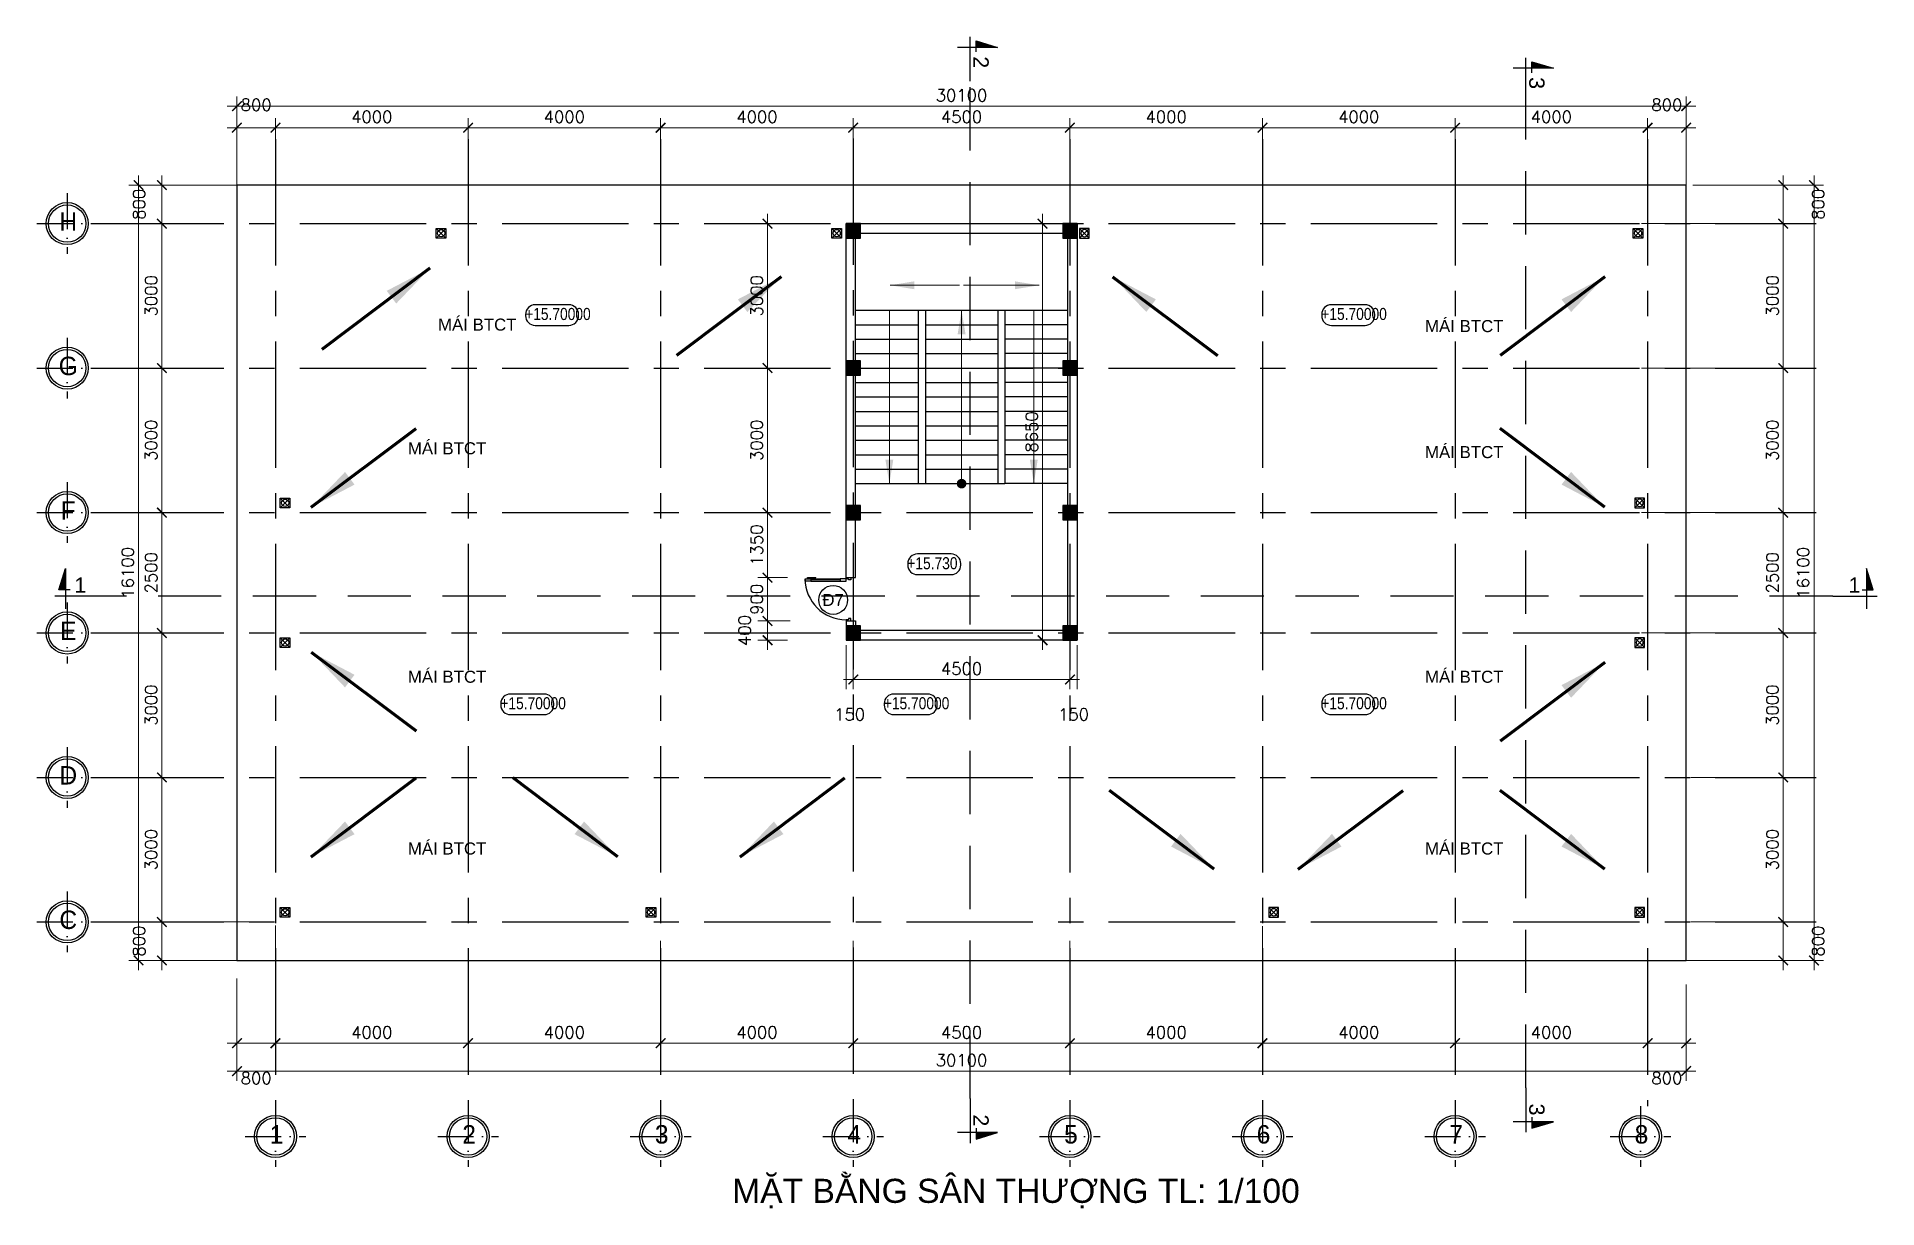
# Model space of a CAD drawing. Header units: inches. Extents: x 452443 to 881249, y 975131 to 1198310.
# Drawn here: x 790338 to 828563, y 1077493 to 1101815 of the extents above; entities that cross this region are included whole.
import ezdxf
from ezdxf.enums import TextEntityAlignment as Align

# ---------------------------------------------------------------- set-up
doc = ezdxf.new("R2010")
doc.units = ezdxf.units.IN
doc.header["$LTSCALE"] = 3.5
doc.header["$MEASUREMENT"] = 0
for name, pattern in [('ACAD_ISO10W100', [18, 12, -3, 0, -3]), ('CENTER', [2, 1.25, -0.25, 0.25, -0.25]), ('HIDDEN', [0.375, 0.25, -0.125])]:
    doc.linetypes.add(name, pattern=pattern)
for name, color, linetype in [('cot', 1, 'Continuous'), ('CUA', 4, 'Continuous'), ('DOOR-84', 84, 'Continuous'), ('hatch', 4, 'Continuous'), ('hatch vl', 4, 'Continuous'), ('HATCH47', 47, 'Continuous'), ('Net thay', 140, 'Continuous'), ('Netcat', 5, 'Continuous'), ('NOI THAT', 42, 'Continuous'), ('phong', 2, 'Continuous'), ('text', 3, 'Continuous'), ('TEXT2', 7, 'Continuous'), ('thuocdo', 3, 'Continuous'), ('Truc', 252, 'Continuous'), ('VISIONABLE-LINE126', 126, 'Continuous')]:
    doc.layers.add(name, color=color, linetype=linetype)
doc.styles.add('chu 1', font='VHELVEN0.TTF')
doc.styles.add('romand', font='romand.shx')
doc.styles.add('STYLE5', font='VAVON_.TTF')
doc.styles.add('THONG', font='VHELVCN0.TTF', dxfattribs={"height": 250})
doc.styles.add('VNI-HELVE', font='VHELVEN0.TTF')
doc.dimstyles.new('TL100', dxfattribs={"dimscale": 100, "dimtxt": 2.5, "dimasz": 2, "dimexe": 2, "dimexo": 1, "dimgap": 1, "dimtad": 1, "dimdec": 0, "dimzin": 0, "dimdsep": 46, "dimtxsty": 'romand', "dimblk": 'ARCHTICK', "dimcen": 2, "dimdle": 2, "dimclrd": 256, "dimclre": 256, "dimclrt": 7, "dimadec": 0, "dimazin": 0, "dimtfac": 0.004, "dimtdec": 0, "dimtmove": 2, "dimatfit": 3, "dimfxl": 1, "dimtolj": 1, "dimtzin": 0, "dimlwd": 20, "dimlwe": 20, "dimarcsym": 1})

msp = doc.modelspace()

# ---------------------------------------------------------------- texts
at = {"insert": (806878.5, 1090122.2), "char_height": 250, "width": 407.041, "attachment_point": 5, "style": 'chu 1'}
msp.add_mtext('Ñ7', dxfattribs=at)
at = {"layer": 'text', "linetype": 'Continuous', "style": 'STYLE5'}
for s, p in [('H', (790991, 1097789.8)), ('G', (790991, 1094789.8)), ('F', (790991, 1091789.8)), ('E', (790991, 1089289.8)), ('D', (790991, 1086289.8)), ('C', (790991, 1083289.8)), ('1', (795317.3, 1078834.6)), ('2', (799317.3, 1078834.6)), ('3', (803317.3, 1078834.6)), ('4', (807317.3, 1078834.6)), ('5', (811817.3, 1078834.6)), ('6', (815817.3, 1078834.6)), ('7', (819817.3, 1078834.6)), ('8', (823667.3, 1078834.6))]:
    msp.add_text(s, height=382.5, dxfattribs=at).set_placement(p, align=Align.CENTER)
at = {"layer": 'TEXT2', "attachment_point": 1, "style": 'VNI-HELVE'}
for s, width, insert, char_height in [('{\\C7;MAÙI BTCT}', 4203.104, (798671.6, 1095964.2), 250), ('{\\C7;MAÙI BTCT}', 4203.104, (819171.5, 1095933.5), 250), ('{\\C7;MAÙI BTCT}', 4203.104, (798045.2, 1093395.6), 250), ('{\\C7;MAÙI BTCT}', 4203.104, (819171.5, 1093316.9), 250), ('{\\C7;MAÙI BTCT}', 4203.104, (798045.2, 1088652.6), 250), ('{\\C7;MAÙI BTCT}', 4203.104, (819171.5, 1088652.6), 250), ('{\\C7;MAÙI BTCT}', 4203.104, (798045.2, 1085085.7), 250), ('{\\C7;MAÙI BTCT}', 4203.104, (819171.5, 1085085.7), 250), ('{\\C7;MAËT BAÈNG SAÂN THÖÔÏNG TL: 1/100}', 16977.87, (804780.5, 1078102.9), 500)]:
    msp.add_mtext_dynamic_manual_height_columns(s, width=width, gutter_width=1000, heights=[0], dxfattribs=dict(at, insert=insert, char_height=char_height))

# ---------------------------------------------------------------- blocks, each defined once
blk = doc.blocks.new('truc tron')
at = {"layer": 'DOOR-84', "linetype": 'ACAD_ISO10W100', "ltscale": 20}
for p, q in [((0, -710), (0, 710)), ((710, 0), (-710, 0))]:
    blk.add_line(p, q, dxfattribs=at)
at = {"layer": 'DOOR-84', "linetype": 'Continuous'}
blk.add_circle((0, 0), 492, dxfattribs=at)
at = {"layer": 'NOI THAT', "linetype": 'Continuous'}
blk.add_circle((0, 0), 437, dxfattribs=at)
blk = doc.blocks.new('CAODO2')
at = {"layer": 'Net thay', "ltscale": 3}
blk.add_lwpolyline([(0, 0), (701, 0, 0.414214), (901, 200), (901, 229, 0.414214), (701, 429), (0, 429, 0.414214), (-200, 229), (-200, 200, 0.414214)], format="xyb", close=True, dxfattribs=at)
at = {"style": 'THONG', "flags": 4}
blk.add_attdef('%%P0.000', (-115, 111, 803), '', height=250, dxfattribs=at)
blk = doc.blocks.new('thu-nuoc')
blk.add_lwpolyline([(0, -200), (-200, -200), (-200, 0), (0, 0)], close=True)
blk.add_circle((-100, -100), 75)
at = {"layer": 'hatch'}
for p, q in [((-200, 0), (0, -200)), ((0, 0), (-200, -200))]:
    blk.add_line(p, q, dxfattribs=at)
blk = doc.blocks.new('dc')
at = {"layer": 'Netcat'}
blk.add_hatch(color=256, dxfattribs=at).paths.add_polyline_path([(828, 672), (828, 147), (989, 147)])
for p, q in [((828, 672), (828, -310)), ((989, 147), (828, 672)), ((0, 0), (1087, 0)), ((717, 147), (989, 147))]:
    blk.add_line(p, q, dxfattribs=at)
at = {"style": 'VNI-HELVE', "flags": 4}
blk.add_attdef('E', text='', height=375, dxfattribs=at).set_placement((482, 272), align=Align.MIDDLE_CENTER)
blk = doc.blocks.new('_ArchTick')
at = {"color": 0, "linetype": 'ByBlock', "const_width": 0.15}
blk.add_lwpolyline([(-0.5, -0.5), (0.5, 0.5)], dxfattribs=at)
blk = doc.blocks.new('*D1923')
at = {"layer": 'DEFPOINTS', "color": 0}
for p in [(795295, 1083460), (799295, 1080918), (799295, 1080241)]:
    blk.add_point(p, dxfattribs=at)
at = {"layer": 'thuocdo', "lineweight": 20}
for p, q in [((795295, 1083360), (795295, 1080718)), ((799295, 1080341), (799295, 1081118)), ((795095, 1080918), (799495, 1080918))]:
    blk.add_line(p, q, dxfattribs=at)
at = {"layer": 'thuocdo', "lineweight": 20, "xscale": 200, "yscale": 200, "zscale": 200, "rotation": 180}
blk.add_blockref('_ArchTick', (795295, 1080918), dxfattribs=at)
at = {"layer": 'thuocdo', "lineweight": 20, "xscale": 200, "yscale": 200, "zscale": 200}
blk.add_blockref('_ArchTick', (799295, 1080918), dxfattribs=at)
at = {"layer": 'thuocdo', "color": 7, "insert": (797295, 1081143), "char_height": 250, "attachment_point": 5, "style": 'romand'}
blk.add_mtext('\\A1;4000', dxfattribs=at)
blk = doc.blocks.new('*D1924')
at = {"layer": 'DEFPOINTS', "color": 0}
for p in [(803295, 1083143), (803295, 1080918), (799295, 1080241)]:
    blk.add_point(p, dxfattribs=at)
at = {"layer": 'thuocdo', "lineweight": 20}
for p, q in [((803295, 1083043), (803295, 1080718)), ((799295, 1080341), (799295, 1081118)), ((799095, 1080918), (803495, 1080918))]:
    blk.add_line(p, q, dxfattribs=at)
at = {"layer": 'thuocdo', "lineweight": 20, "xscale": 200, "yscale": 200, "zscale": 200, "rotation": 180}
blk.add_blockref('_ArchTick', (799295, 1080918), dxfattribs=at)
at = {"layer": 'thuocdo', "lineweight": 20, "xscale": 200, "yscale": 200, "zscale": 200}
blk.add_blockref('_ArchTick', (803295, 1080918), dxfattribs=at)
at = {"layer": 'thuocdo', "color": 7, "insert": (801295, 1081143), "char_height": 250, "attachment_point": 5, "style": 'romand'}
blk.add_mtext('\\A1;4000', dxfattribs=at)
blk = doc.blocks.new('*D1925')
at = {"layer": 'DEFPOINTS', "color": 0}
for p in [(803295, 1083143), (807295, 1083143), (807295, 1080918)]:
    blk.add_point(p, dxfattribs=at)
at = {"layer": 'thuocdo', "lineweight": 20}
for p, q in [((803295, 1083043), (803295, 1080718)), ((807295, 1083043), (807295, 1080718)), ((803095, 1080918), (807495, 1080918))]:
    blk.add_line(p, q, dxfattribs=at)
at = {"layer": 'thuocdo', "lineweight": 20, "xscale": 200, "yscale": 200, "zscale": 200, "rotation": 180}
blk.add_blockref('_ArchTick', (803295, 1080918), dxfattribs=at)
at = {"layer": 'thuocdo', "lineweight": 20, "xscale": 200, "yscale": 200, "zscale": 200}
blk.add_blockref('_ArchTick', (807295, 1080918), dxfattribs=at)
at = {"layer": 'thuocdo', "color": 7, "insert": (805295, 1081143), "char_height": 250, "attachment_point": 5, "style": 'romand'}
blk.add_mtext('\\A1;4000', dxfattribs=at)
blk = doc.blocks.new('*D1926')
at = {"layer": 'DEFPOINTS', "color": 0}
for p in [(807295, 1083143), (811795, 1083143), (811795, 1080918)]:
    blk.add_point(p, dxfattribs=at)
at = {"layer": 'thuocdo', "lineweight": 20}
for p, q in [((807295, 1083043), (807295, 1080718)), ((811795, 1083043), (811795, 1080718)), ((807095, 1080918), (811995, 1080918))]:
    blk.add_line(p, q, dxfattribs=at)
at = {"layer": 'thuocdo', "lineweight": 20, "xscale": 200, "yscale": 200, "zscale": 200, "rotation": 180}
blk.add_blockref('_ArchTick', (807295, 1080918), dxfattribs=at)
at = {"layer": 'thuocdo', "lineweight": 20, "xscale": 200, "yscale": 200, "zscale": 200}
blk.add_blockref('_ArchTick', (811795, 1080918), dxfattribs=at)
at = {"layer": 'thuocdo', "color": 7, "insert": (809545, 1081143), "char_height": 250, "attachment_point": 5, "style": 'romand'}
blk.add_mtext('\\A1;4500', dxfattribs=at)
blk = doc.blocks.new('*D1927')
at = {"layer": 'DEFPOINTS', "color": 0}
for p in [(815795, 1083446), (811795, 1083143), (815795, 1080918)]:
    blk.add_point(p, dxfattribs=at)
at = {"layer": 'thuocdo', "lineweight": 20}
for p, q in [((815795, 1083346), (815795, 1080718)), ((811795, 1083043), (811795, 1080718)), ((811595, 1080918), (815995, 1080918))]:
    blk.add_line(p, q, dxfattribs=at)
at = {"layer": 'thuocdo', "lineweight": 20, "xscale": 200, "yscale": 200, "zscale": 200, "rotation": 180}
blk.add_blockref('_ArchTick', (811795, 1080918), dxfattribs=at)
at = {"layer": 'thuocdo', "lineweight": 20, "xscale": 200, "yscale": 200, "zscale": 200}
blk.add_blockref('_ArchTick', (815795, 1080918), dxfattribs=at)
at = {"layer": 'thuocdo', "color": 7, "insert": (813795, 1081143), "char_height": 250, "attachment_point": 5, "style": 'romand'}
blk.add_mtext('\\A1;4000', dxfattribs=at)
blk = doc.blocks.new('*D1928')
at = {"layer": 'DEFPOINTS', "color": 0}
for p in [(815795, 1083446), (819795, 1080918), (819795, 1080187)]:
    blk.add_point(p, dxfattribs=at)
at = {"layer": 'thuocdo', "lineweight": 20}
for p, q in [((815795, 1083346), (815795, 1080718)), ((819795, 1080287), (819795, 1081118)), ((815595, 1080918), (819995, 1080918))]:
    blk.add_line(p, q, dxfattribs=at)
at = {"layer": 'thuocdo', "lineweight": 20, "xscale": 200, "yscale": 200, "zscale": 200, "rotation": 180}
blk.add_blockref('_ArchTick', (815795, 1080918), dxfattribs=at)
at = {"layer": 'thuocdo', "lineweight": 20, "xscale": 200, "yscale": 200, "zscale": 200}
blk.add_blockref('_ArchTick', (819795, 1080918), dxfattribs=at)
at = {"layer": 'thuocdo', "color": 7, "insert": (817795, 1081143), "char_height": 250, "attachment_point": 5, "style": 'romand'}
blk.add_mtext('\\A1;4000', dxfattribs=at)
blk = doc.blocks.new('*D1929')
at = {"layer": 'DEFPOINTS', "color": 0}
for p in [(823795, 1082134), (823795, 1080918), (819795, 1080187)]:
    blk.add_point(p, dxfattribs=at)
at = {"layer": 'thuocdo', "lineweight": 20}
for p, q in [((823795, 1082034), (823795, 1080718)), ((819795, 1080287), (819795, 1081118)), ((819595, 1080918), (823995, 1080918))]:
    blk.add_line(p, q, dxfattribs=at)
at = {"layer": 'thuocdo', "lineweight": 20, "xscale": 200, "yscale": 200, "zscale": 200, "rotation": 180}
blk.add_blockref('_ArchTick', (819795, 1080918), dxfattribs=at)
at = {"layer": 'thuocdo', "lineweight": 20, "xscale": 200, "yscale": 200, "zscale": 200}
blk.add_blockref('_ArchTick', (823795, 1080918), dxfattribs=at)
at = {"layer": 'thuocdo', "color": 7, "insert": (821795, 1081143), "char_height": 250, "attachment_point": 5, "style": 'romand'}
blk.add_mtext('\\A1;4000', dxfattribs=at)
blk = doc.blocks.new('*D1930')
at = {"layer": 'DEFPOINTS', "color": 0}
for p in [(793814, 1097936), (792936, 1094936), (793814, 1094936)]:
    blk.add_point(p, dxfattribs=at)
at = {"layer": 'thuocdo', "lineweight": 20}
for p, q in [((793714, 1097936), (792736, 1097936)), ((792936, 1098136), (792936, 1094736)), ((793714, 1094936), (792736, 1094936))]:
    blk.add_line(p, q, dxfattribs=at)
at = {"layer": 'thuocdo', "lineweight": 20, "xscale": 200, "yscale": 200, "zscale": 200}
for p, rotation in [((792936, 1097936), 90), ((792936, 1094936), 270)]:
    blk.add_blockref('_ArchTick', p, dxfattribs=dict(at, rotation=rotation))
at = {"layer": 'thuocdo', "color": 7, "insert": (792711, 1096436), "char_height": 250, "attachment_point": 5, "rotation": 90, "style": 'romand'}
blk.add_mtext('\\A1;3000', dxfattribs=at)
blk = doc.blocks.new('*D1931')
at = {"layer": 'DEFPOINTS', "color": 0}
for p in [(793814, 1094936), (792936, 1091936), (793241, 1091936)]:
    blk.add_point(p, dxfattribs=at)
at = {"layer": 'thuocdo', "lineweight": 20}
for p, q in [((793714, 1094936), (792736, 1094936)), ((792936, 1095136), (792936, 1091736)), ((793141, 1091936), (792736, 1091936))]:
    blk.add_line(p, q, dxfattribs=at)
at = {"layer": 'thuocdo', "lineweight": 20, "xscale": 200, "yscale": 200, "zscale": 200}
for p, rotation in [((792936, 1094936), 90), ((792936, 1091936), 270)]:
    blk.add_blockref('_ArchTick', p, dxfattribs=dict(at, rotation=rotation))
at = {"layer": 'thuocdo', "color": 7, "insert": (792711, 1093436), "char_height": 250, "attachment_point": 5, "rotation": 90, "style": 'romand'}
blk.add_mtext('\\A1;3000', dxfattribs=at)
blk = doc.blocks.new('*D1932')
at = {"layer": 'DEFPOINTS', "color": 0}
for p in [(793241, 1091936), (792936, 1089436), (793241, 1089436)]:
    blk.add_point(p, dxfattribs=at)
at = {"layer": 'thuocdo', "lineweight": 20}
for p, q in [((792936, 1092136), (792936, 1089236)), ((793141, 1091936), (792736, 1091936)), ((793141, 1089436), (792736, 1089436))]:
    blk.add_line(p, q, dxfattribs=at)
at = {"layer": 'thuocdo', "lineweight": 20, "xscale": 200, "yscale": 200, "zscale": 200}
for p, rotation in [((792936, 1091936), 90), ((792936, 1089436), 270)]:
    blk.add_blockref('_ArchTick', p, dxfattribs=dict(at, rotation=rotation))
at = {"layer": 'thuocdo', "color": 7, "insert": (792711, 1090686), "char_height": 250, "attachment_point": 5, "rotation": 90, "style": 'romand'}
blk.add_mtext('\\A1;2500', dxfattribs=at)
blk = doc.blocks.new('*D1933')
at = {"layer": 'DEFPOINTS', "color": 0}
for p in [(793241, 1089436), (792936, 1086436), (793881, 1086436)]:
    blk.add_point(p, dxfattribs=at)
at = {"layer": 'thuocdo', "lineweight": 20}
for p, q in [((793141, 1089436), (792736, 1089436)), ((792936, 1089636), (792936, 1086236)), ((793781, 1086436), (792736, 1086436))]:
    blk.add_line(p, q, dxfattribs=at)
at = {"layer": 'thuocdo', "lineweight": 20, "xscale": 200, "yscale": 200, "zscale": 200}
for p, rotation in [((792936, 1089436), 90), ((792936, 1086436), 270)]:
    blk.add_blockref('_ArchTick', p, dxfattribs=dict(at, rotation=rotation))
at = {"layer": 'thuocdo', "color": 7, "insert": (792711, 1087936), "char_height": 250, "attachment_point": 5, "rotation": 90, "style": 'romand'}
blk.add_mtext('\\A1;3000', dxfattribs=at)
blk = doc.blocks.new('*D1934')
at = {"layer": 'DEFPOINTS', "color": 0}
for p in [(793881, 1086436), (792936, 1083436), (795145, 1083436)]:
    blk.add_point(p, dxfattribs=at)
at = {"layer": 'thuocdo', "lineweight": 20}
for p, q in [((793781, 1086436), (792736, 1086436)), ((792936, 1086636), (792936, 1083236)), ((795045, 1083436), (792736, 1083436))]:
    blk.add_line(p, q, dxfattribs=at)
at = {"layer": 'thuocdo', "lineweight": 20, "xscale": 200, "yscale": 200, "zscale": 200}
for p, rotation in [((792936, 1086436), 90), ((792936, 1083436), 270)]:
    blk.add_blockref('_ArchTick', p, dxfattribs=dict(at, rotation=rotation))
at = {"layer": 'thuocdo', "color": 7, "insert": (792711, 1084936), "char_height": 250, "attachment_point": 5, "rotation": 90, "style": 'romand'}
blk.add_mtext('\\A1;3000', dxfattribs=at)
blk = doc.blocks.new('*D1935')
at = {"layer": 'DEFPOINTS', "color": 0}
for p in [(794933, 1098736), (792451, 1082636), (794700, 1082636)]:
    blk.add_point(p, dxfattribs=at)
at = {"layer": 'thuocdo', "lineweight": 20}
for p, q in [((794833, 1098736), (792251, 1098736)), ((792451, 1098936), (792451, 1082436)), ((794600, 1082636), (792251, 1082636))]:
    blk.add_line(p, q, dxfattribs=at)
at = {"layer": 'thuocdo', "lineweight": 20, "xscale": 200, "yscale": 200, "zscale": 200}
for p, rotation in [((792451, 1098736), 90), ((792451, 1082636), 270)]:
    blk.add_blockref('_ArchTick', p, dxfattribs=dict(at, rotation=rotation))
at = {"layer": 'thuocdo', "color": 7, "insert": (792226, 1090686), "char_height": 250, "attachment_point": 5, "rotation": 90, "style": 'romand'}
blk.add_mtext('\\A1;16100', dxfattribs=at)
blk = doc.blocks.new('*D1936')
at = {"layer": 'DEFPOINTS', "color": 0}
for p in [(794495, 1082361), (824595, 1082212), (824595, 1080339)]:
    blk.add_point(p, dxfattribs=at)
at = {"layer": 'thuocdo', "lineweight": 20}
for p, q in [((794495, 1082261), (794495, 1080139)), ((824595, 1082112), (824595, 1080139)), ((794295, 1080339), (824795, 1080339))]:
    blk.add_line(p, q, dxfattribs=at)
at = {"layer": 'thuocdo', "lineweight": 20, "xscale": 200, "yscale": 200, "zscale": 200, "rotation": 180}
blk.add_blockref('_ArchTick', (794495, 1080339), dxfattribs=at)
at = {"layer": 'thuocdo', "lineweight": 20, "xscale": 200, "yscale": 200, "zscale": 200}
blk.add_blockref('_ArchTick', (824595, 1080339), dxfattribs=at)
at = {"layer": 'thuocdo', "color": 7, "insert": (809545, 1080564), "char_height": 250, "attachment_point": 5, "style": 'romand'}
blk.add_mtext('\\A1;30100', dxfattribs=at)
blk = doc.blocks.new('*D1937')
at = {"layer": 'DEFPOINTS', "color": 0}
for p in [(824595, 1100375), (794495, 1098284), (824595, 1098284)]:
    blk.add_point(p, dxfattribs=at)
at = {"layer": 'thuocdo', "lineweight": 20}
for p, q in [((794495, 1098384), (794495, 1100575)), ((824595, 1098384), (824595, 1100575)), ((794295, 1100375), (824795, 1100375))]:
    blk.add_line(p, q, dxfattribs=at)
at = {"layer": 'thuocdo', "lineweight": 20, "xscale": 200, "yscale": 200, "zscale": 200, "rotation": 180}
blk.add_blockref('_ArchTick', (794495, 1100375), dxfattribs=at)
at = {"layer": 'thuocdo', "lineweight": 20, "xscale": 200, "yscale": 200, "zscale": 200}
blk.add_blockref('_ArchTick', (824595, 1100375), dxfattribs=at)
at = {"layer": 'thuocdo', "color": 7, "insert": (809545, 1100600), "char_height": 250, "attachment_point": 5, "style": 'romand'}
blk.add_mtext('\\A1;30100', dxfattribs=at)
blk = doc.blocks.new('*D1938')
at = {"layer": 'DEFPOINTS', "color": 0}
for p in [(799295, 1099928), (795295, 1097732), (799295, 1097732)]:
    blk.add_point(p, dxfattribs=at)
at = {"layer": 'thuocdo', "lineweight": 20}
for p, q in [((795295, 1097832), (795295, 1100128)), ((799295, 1097832), (799295, 1100128)), ((795095, 1099928), (799495, 1099928))]:
    blk.add_line(p, q, dxfattribs=at)
at = {"layer": 'thuocdo', "lineweight": 20, "xscale": 200, "yscale": 200, "zscale": 200, "rotation": 180}
blk.add_blockref('_ArchTick', (795295, 1099928), dxfattribs=at)
at = {"layer": 'thuocdo', "lineweight": 20, "xscale": 200, "yscale": 200, "zscale": 200}
blk.add_blockref('_ArchTick', (799295, 1099928), dxfattribs=at)
at = {"layer": 'thuocdo', "color": 7, "insert": (797295, 1100153), "char_height": 250, "attachment_point": 5, "style": 'romand'}
blk.add_mtext('\\A1;4000', dxfattribs=at)
blk = doc.blocks.new('*D1939')
at = {"layer": 'DEFPOINTS', "color": 0}
for p in [(807295, 1099928), (803295, 1097845), (807295, 1097845)]:
    blk.add_point(p, dxfattribs=at)
at = {"layer": 'thuocdo', "lineweight": 20}
for p, q in [((803295, 1097945), (803295, 1100128)), ((807295, 1097945), (807295, 1100128)), ((803095, 1099928), (807495, 1099928))]:
    blk.add_line(p, q, dxfattribs=at)
at = {"layer": 'thuocdo', "lineweight": 20, "xscale": 200, "yscale": 200, "zscale": 200, "rotation": 180}
blk.add_blockref('_ArchTick', (803295, 1099928), dxfattribs=at)
at = {"layer": 'thuocdo', "lineweight": 20, "xscale": 200, "yscale": 200, "zscale": 200}
blk.add_blockref('_ArchTick', (807295, 1099928), dxfattribs=at)
at = {"layer": 'thuocdo', "color": 7, "insert": (805295, 1100153), "char_height": 250, "attachment_point": 5, "style": 'romand'}
blk.add_mtext('\\A1;4000', dxfattribs=at)
blk = doc.blocks.new('*D1940')
at = {"layer": 'DEFPOINTS', "color": 0}
for p in [(819795, 1099928), (815795, 1097650), (819795, 1097650)]:
    blk.add_point(p, dxfattribs=at)
at = {"layer": 'thuocdo', "lineweight": 20}
for p, q in [((815795, 1097750), (815795, 1100128)), ((819795, 1097750), (819795, 1100128)), ((815595, 1099928), (819995, 1099928))]:
    blk.add_line(p, q, dxfattribs=at)
at = {"layer": 'thuocdo', "lineweight": 20, "xscale": 200, "yscale": 200, "zscale": 200, "rotation": 180}
blk.add_blockref('_ArchTick', (815795, 1099928), dxfattribs=at)
at = {"layer": 'thuocdo', "lineweight": 20, "xscale": 200, "yscale": 200, "zscale": 200}
blk.add_blockref('_ArchTick', (819795, 1099928), dxfattribs=at)
at = {"layer": 'thuocdo', "color": 7, "insert": (817795, 1100153), "char_height": 250, "attachment_point": 5, "style": 'romand'}
blk.add_mtext('\\A1;4000', dxfattribs=at)
blk = doc.blocks.new('*D1941')
at = {"layer": 'DEFPOINTS', "color": 0}
for p in [(803295, 1099928), (803295, 1097845), (799295, 1097732)]:
    blk.add_point(p, dxfattribs=at)
at = {"layer": 'thuocdo', "lineweight": 20}
for p, q in [((799295, 1097832), (799295, 1100128)), ((803295, 1097945), (803295, 1100128)), ((799095, 1099928), (803495, 1099928))]:
    blk.add_line(p, q, dxfattribs=at)
at = {"layer": 'thuocdo', "lineweight": 20, "xscale": 200, "yscale": 200, "zscale": 200, "rotation": 180}
blk.add_blockref('_ArchTick', (799295, 1099928), dxfattribs=at)
at = {"layer": 'thuocdo', "lineweight": 20, "xscale": 200, "yscale": 200, "zscale": 200}
blk.add_blockref('_ArchTick', (803295, 1099928), dxfattribs=at)
at = {"layer": 'thuocdo', "color": 7, "insert": (801295, 1100153), "char_height": 250, "attachment_point": 5, "style": 'romand'}
blk.add_mtext('\\A1;4000', dxfattribs=at)
blk = doc.blocks.new('*D1942')
at = {"layer": 'DEFPOINTS', "color": 0}
for p in [(811795, 1099928), (807295, 1097845), (811795, 1097845)]:
    blk.add_point(p, dxfattribs=at)
at = {"layer": 'thuocdo', "lineweight": 20}
for p, q in [((807295, 1097945), (807295, 1100128)), ((811795, 1097945), (811795, 1100128)), ((807095, 1099928), (811995, 1099928))]:
    blk.add_line(p, q, dxfattribs=at)
at = {"layer": 'thuocdo', "lineweight": 20, "xscale": 200, "yscale": 200, "zscale": 200, "rotation": 180}
blk.add_blockref('_ArchTick', (807295, 1099928), dxfattribs=at)
at = {"layer": 'thuocdo', "lineweight": 20, "xscale": 200, "yscale": 200, "zscale": 200}
blk.add_blockref('_ArchTick', (811795, 1099928), dxfattribs=at)
at = {"layer": 'thuocdo', "color": 7, "insert": (809545, 1100153), "char_height": 250, "attachment_point": 5, "style": 'romand'}
blk.add_mtext('\\A1;4500', dxfattribs=at)
blk = doc.blocks.new('*D1943')
at = {"layer": 'DEFPOINTS', "color": 0}
for p in [(815795, 1099928), (811795, 1097845), (815795, 1097650)]:
    blk.add_point(p, dxfattribs=at)
at = {"layer": 'thuocdo', "lineweight": 20}
for p, q in [((811795, 1097945), (811795, 1100128)), ((815795, 1097750), (815795, 1100128)), ((811595, 1099928), (815995, 1099928))]:
    blk.add_line(p, q, dxfattribs=at)
at = {"layer": 'thuocdo', "lineweight": 20, "xscale": 200, "yscale": 200, "zscale": 200, "rotation": 180}
blk.add_blockref('_ArchTick', (811795, 1099928), dxfattribs=at)
at = {"layer": 'thuocdo', "lineweight": 20, "xscale": 200, "yscale": 200, "zscale": 200}
blk.add_blockref('_ArchTick', (815795, 1099928), dxfattribs=at)
at = {"layer": 'thuocdo', "color": 7, "insert": (813795, 1100153), "char_height": 250, "attachment_point": 5, "style": 'romand'}
blk.add_mtext('\\A1;4000', dxfattribs=at)
blk = doc.blocks.new('*D1944')
at = {"layer": 'DEFPOINTS', "color": 0}
for p in [(823568, 1094936), (826611, 1094936), (823568, 1091936)]:
    blk.add_point(p, dxfattribs=at)
at = {"layer": 'thuocdo', "lineweight": 20}
for p, q in [((823668, 1094936), (826811, 1094936)), ((826611, 1091736), (826611, 1095136)), ((823668, 1091936), (826811, 1091936))]:
    blk.add_line(p, q, dxfattribs=at)
at = {"layer": 'thuocdo', "lineweight": 20, "xscale": 200, "yscale": 200, "zscale": 200}
for p, rotation in [((826611, 1094936), 90), ((826611, 1091936), 270)]:
    blk.add_blockref('_ArchTick', p, dxfattribs=dict(at, rotation=rotation))
at = {"layer": 'thuocdo', "color": 7, "insert": (826386, 1093436), "char_height": 250, "attachment_point": 5, "rotation": 90, "style": 'romand'}
blk.add_mtext('\\A1;3000', dxfattribs=at)
blk = doc.blocks.new('*D1945')
at = {"layer": 'DEFPOINTS', "color": 0}
for p in [(823568, 1091936), (826611, 1091936), (823568, 1089436)]:
    blk.add_point(p, dxfattribs=at)
at = {"layer": 'thuocdo', "lineweight": 20}
for p, q in [((826611, 1089236), (826611, 1092136)), ((823668, 1091936), (826811, 1091936)), ((823668, 1089436), (826811, 1089436))]:
    blk.add_line(p, q, dxfattribs=at)
at = {"layer": 'thuocdo', "lineweight": 20, "xscale": 200, "yscale": 200, "zscale": 200}
for p, rotation in [((826611, 1091936), 90), ((826611, 1089436), 270)]:
    blk.add_blockref('_ArchTick', p, dxfattribs=dict(at, rotation=rotation))
at = {"layer": 'thuocdo', "color": 7, "insert": (826386, 1090686), "char_height": 250, "attachment_point": 5, "rotation": 90, "style": 'romand'}
blk.add_mtext('\\A1;2500', dxfattribs=at)
blk = doc.blocks.new('*D1946')
at = {"layer": 'DEFPOINTS', "color": 0}
for p in [(823795, 1099928), (823795, 1097846), (819795, 1097650)]:
    blk.add_point(p, dxfattribs=at)
at = {"layer": 'thuocdo', "lineweight": 20}
for p, q in [((819795, 1097750), (819795, 1100128)), ((823795, 1097946), (823795, 1100128)), ((819595, 1099928), (823995, 1099928))]:
    blk.add_line(p, q, dxfattribs=at)
at = {"layer": 'thuocdo', "lineweight": 20, "xscale": 200, "yscale": 200, "zscale": 200, "rotation": 180}
blk.add_blockref('_ArchTick', (819795, 1099928), dxfattribs=at)
at = {"layer": 'thuocdo', "lineweight": 20, "xscale": 200, "yscale": 200, "zscale": 200}
blk.add_blockref('_ArchTick', (823795, 1099928), dxfattribs=at)
at = {"layer": 'thuocdo', "color": 7, "insert": (821795, 1100153), "char_height": 250, "attachment_point": 5, "style": 'romand'}
blk.add_mtext('\\A1;4000', dxfattribs=at)
blk = doc.blocks.new('*D1947')
at = {"layer": 'DEFPOINTS', "color": 0}
for p in [(823568, 1097936), (826611, 1097936), (823568, 1094936)]:
    blk.add_point(p, dxfattribs=at)
at = {"layer": 'thuocdo', "lineweight": 20}
for p, q in [((823668, 1097936), (826811, 1097936)), ((826611, 1094736), (826611, 1098136)), ((823668, 1094936), (826811, 1094936))]:
    blk.add_line(p, q, dxfattribs=at)
at = {"layer": 'thuocdo', "lineweight": 20, "xscale": 200, "yscale": 200, "zscale": 200}
for p, rotation in [((826611, 1097936), 90), ((826611, 1094936), 270)]:
    blk.add_blockref('_ArchTick', p, dxfattribs=dict(at, rotation=rotation))
at = {"layer": 'thuocdo', "color": 7, "insert": (826386, 1096436), "char_height": 250, "attachment_point": 5, "rotation": 90, "style": 'romand'}
blk.add_mtext('\\A1;3000', dxfattribs=at)
blk = doc.blocks.new('*D1948')
at = {"layer": 'DEFPOINTS', "color": 0}
for p in [(825918, 1098736), (824091, 1082636), (827251, 1082636)]:
    blk.add_point(p, dxfattribs=at)
at = {"layer": 'thuocdo', "lineweight": 20}
for p, q in [((826018, 1098736), (827451, 1098736)), ((827251, 1098936), (827251, 1082436)), ((824191, 1082636), (827451, 1082636))]:
    blk.add_line(p, q, dxfattribs=at)
at = {"layer": 'thuocdo', "lineweight": 20, "xscale": 200, "yscale": 200, "zscale": 200}
for p, rotation in [((827251, 1098736), 90), ((827251, 1082636), 270)]:
    blk.add_blockref('_ArchTick', p, dxfattribs=dict(at, rotation=rotation))
at = {"layer": 'thuocdo', "color": 7, "insert": (827026, 1090686), "char_height": 250, "attachment_point": 5, "rotation": 90, "style": 'romand'}
blk.add_mtext('\\A1;16100', dxfattribs=at)
blk = doc.blocks.new('*D2335')
at = {"layer": 'DEFPOINTS', "color": 0}
for p in [(792936, 1083436), (794017, 1083436), (794017, 1082636)]:
    blk.add_point(p, dxfattribs=at)
at = {"layer": 'thuocdo', "linetype": 'Continuous', "lineweight": 20}
for p, q in [((793917, 1083436), (792736, 1083436)), ((792936, 1082436), (792936, 1083636)), ((793917, 1082636), (792736, 1082636))]:
    blk.add_line(p, q, dxfattribs=at)
at = {"layer": 'thuocdo', "lineweight": 20, "xscale": 200, "yscale": 200, "zscale": 200}
for p, rotation in [((792936, 1083436), 90), ((792936, 1082636), 270)]:
    blk.add_blockref('_ArchTick', p, dxfattribs=dict(at, rotation=rotation))
at = {"layer": 'thuocdo', "color": 7, "insert": (792461, 1083036), "char_height": 250, "attachment_point": 5, "rotation": 90, "style": 'romand'}
blk.add_mtext('\\A1;800', dxfattribs=at)
blk = doc.blocks.new('*D2336')
at = {"layer": 'DEFPOINTS', "color": 0}
for p in [(792936, 1098736), (794495, 1098736), (794095, 1097936)]:
    blk.add_point(p, dxfattribs=at)
at = {"layer": 'thuocdo', "linetype": 'Continuous', "lineweight": 20}
for p, q in [((794395, 1098736), (792736, 1098736)), ((792936, 1097736), (792936, 1098936)), ((793995, 1097936), (792736, 1097936))]:
    blk.add_line(p, q, dxfattribs=at)
at = {"layer": 'thuocdo', "lineweight": 20, "xscale": 200, "yscale": 200, "zscale": 200}
for p, rotation in [((792936, 1098736), 90), ((792936, 1097936), 270)]:
    blk.add_blockref('_ArchTick', p, dxfattribs=dict(at, rotation=rotation))
at = {"layer": 'thuocdo', "color": 7, "insert": (792461, 1098336), "char_height": 250, "attachment_point": 5, "rotation": 90, "style": 'romand'}
blk.add_mtext('\\A1;800', dxfattribs=at)
blk = doc.blocks.new('*D2337')
at = {"layer": 'DEFPOINTS', "color": 0}
for p in [(795295, 1099928), (794495, 1098536), (795295, 1098536)]:
    blk.add_point(p, dxfattribs=at)
at = {"layer": 'thuocdo', "linetype": 'Continuous', "lineweight": 20}
for p, q in [((794495, 1098636), (794495, 1100128)), ((795295, 1098636), (795295, 1100128)), ((794295, 1099928), (795495, 1099928))]:
    blk.add_line(p, q, dxfattribs=at)
at = {"layer": 'thuocdo', "lineweight": 20, "xscale": 200, "yscale": 200, "zscale": 200, "rotation": 180}
blk.add_blockref('_ArchTick', (794495, 1099928), dxfattribs=at)
at = {"layer": 'thuocdo', "lineweight": 20, "xscale": 200, "yscale": 200, "zscale": 200}
blk.add_blockref('_ArchTick', (795295, 1099928), dxfattribs=at)
at = {"layer": 'thuocdo', "color": 7, "insert": (794895, 1100403), "char_height": 250, "attachment_point": 5, "style": 'romand'}
blk.add_mtext('\\A1;800', dxfattribs=at)
blk = doc.blocks.new('*D2338')
at = {"layer": 'DEFPOINTS', "color": 0}
for p in [(824595, 1099928), (823795, 1098876), (824595, 1098729)]:
    blk.add_point(p, dxfattribs=at)
at = {"layer": 'thuocdo', "linetype": 'Continuous', "lineweight": 20}
for p, q in [((823795, 1098976), (823795, 1100128)), ((824595, 1098829), (824595, 1100128)), ((823595, 1099928), (824795, 1099928))]:
    blk.add_line(p, q, dxfattribs=at)
at = {"layer": 'thuocdo', "lineweight": 20, "xscale": 200, "yscale": 200, "zscale": 200, "rotation": 180}
blk.add_blockref('_ArchTick', (823795, 1099928), dxfattribs=at)
at = {"layer": 'thuocdo', "lineweight": 20, "xscale": 200, "yscale": 200, "zscale": 200}
blk.add_blockref('_ArchTick', (824595, 1099928), dxfattribs=at)
at = {"layer": 'thuocdo', "color": 7, "insert": (824195, 1100403), "char_height": 250, "attachment_point": 5, "style": 'romand'}
blk.add_mtext('\\A1;800', dxfattribs=at)
blk = doc.blocks.new('*D2339')
at = {"layer": 'DEFPOINTS', "color": 0}
for p in [(824632, 1098736), (826611, 1098736), (825061, 1097936)]:
    blk.add_point(p, dxfattribs=at)
at = {"layer": 'thuocdo', "linetype": 'Continuous', "lineweight": 20}
for p, q in [((824732, 1098736), (826811, 1098736)), ((826611, 1097736), (826611, 1098936)), ((825161, 1097936), (826811, 1097936))]:
    blk.add_line(p, q, dxfattribs=at)
at = {"layer": 'thuocdo', "lineweight": 20, "xscale": 200, "yscale": 200, "zscale": 200}
for p, rotation in [((826611, 1098736), 90), ((826611, 1097936), 270)]:
    blk.add_blockref('_ArchTick', p, dxfattribs=dict(at, rotation=rotation))
at = {"layer": 'thuocdo', "color": 7, "insert": (827336, 1098336), "char_height": 250, "attachment_point": 5, "rotation": 90, "style": 'romand'}
blk.add_mtext('\\A1;800', dxfattribs=at)
blk = doc.blocks.new('*D2340')
at = {"layer": 'DEFPOINTS', "color": 0}
for p in [(794495, 1082280), (795295, 1082280), (795295, 1080918)]:
    blk.add_point(p, dxfattribs=at)
at = {"layer": 'thuocdo', "linetype": 'Continuous', "lineweight": 20}
for p, q in [((794495, 1082180), (794495, 1080718)), ((795295, 1082180), (795295, 1080718)), ((794295, 1080918), (795495, 1080918))]:
    blk.add_line(p, q, dxfattribs=at)
at = {"layer": 'thuocdo', "lineweight": 20, "xscale": 200, "yscale": 200, "zscale": 200, "rotation": 180}
blk.add_blockref('_ArchTick', (794495, 1080918), dxfattribs=at)
at = {"layer": 'thuocdo', "lineweight": 20, "xscale": 200, "yscale": 200, "zscale": 200}
blk.add_blockref('_ArchTick', (795295, 1080918), dxfattribs=at)
at = {"layer": 'thuocdo', "color": 7, "insert": (794895, 1080193), "char_height": 250, "attachment_point": 5, "style": 'romand'}
blk.add_mtext('\\A1;800', dxfattribs=at)
blk = doc.blocks.new('*D2341')
at = {"layer": 'DEFPOINTS', "color": 0}
for p in [(823795, 1082234), (824595, 1082234), (824595, 1080918)]:
    blk.add_point(p, dxfattribs=at)
at = {"layer": 'thuocdo', "linetype": 'Continuous', "lineweight": 20}
for p, q in [((823795, 1082134), (823795, 1080718)), ((824595, 1082134), (824595, 1080718)), ((823595, 1080918), (824795, 1080918))]:
    blk.add_line(p, q, dxfattribs=at)
at = {"layer": 'thuocdo', "lineweight": 20, "xscale": 200, "yscale": 200, "zscale": 200, "rotation": 180}
blk.add_blockref('_ArchTick', (823795, 1080918), dxfattribs=at)
at = {"layer": 'thuocdo', "lineweight": 20, "xscale": 200, "yscale": 200, "zscale": 200}
blk.add_blockref('_ArchTick', (824595, 1080918), dxfattribs=at)
at = {"layer": 'thuocdo', "color": 7, "insert": (824195, 1080193), "char_height": 250, "attachment_point": 5, "style": 'romand'}
blk.add_mtext('\\A1;800', dxfattribs=at)
blk = doc.blocks.new('*D2419')
at = {"layer": 'DEFPOINTS', "color": 0}
for p in [(824595, 1089436), (824595, 1086436), (826611, 1086436)]:
    blk.add_point(p, dxfattribs=at)
at = {"layer": 'thuocdo', "lineweight": 20}
for p, q in [((824695, 1089436), (826811, 1089436)), ((826611, 1089636), (826611, 1086236)), ((824695, 1086436), (826811, 1086436))]:
    blk.add_line(p, q, dxfattribs=at)
at = {"layer": 'thuocdo', "lineweight": 20, "xscale": 200, "yscale": 200, "zscale": 200}
for p, rotation in [((826611, 1089436), 90), ((826611, 1086436), 270)]:
    blk.add_blockref('_ArchTick', p, dxfattribs=dict(at, rotation=rotation))
at = {"layer": 'thuocdo', "color": 7, "insert": (826386, 1087936), "char_height": 250, "attachment_point": 5, "rotation": 90, "style": 'romand'}
blk.add_mtext('\\A1;3000', dxfattribs=at)
blk = doc.blocks.new('*D2420')
at = {"layer": 'DEFPOINTS', "color": 0}
for p in [(824595, 1086436), (824595, 1083436), (826611, 1083436)]:
    blk.add_point(p, dxfattribs=at)
at = {"layer": 'thuocdo', "linetype": 'Continuous', "lineweight": 20}
for p, q in [((824695, 1086436), (826811, 1086436)), ((826611, 1086636), (826611, 1083236)), ((824695, 1083436), (826811, 1083436))]:
    blk.add_line(p, q, dxfattribs=at)
at = {"layer": 'thuocdo', "lineweight": 20, "xscale": 200, "yscale": 200, "zscale": 200}
for p, rotation in [((826611, 1086436), 90), ((826611, 1083436), 270)]:
    blk.add_blockref('_ArchTick', p, dxfattribs=dict(at, rotation=rotation))
at = {"layer": 'thuocdo', "color": 7, "insert": (826386, 1084936), "char_height": 250, "attachment_point": 5, "rotation": 90, "style": 'romand'}
blk.add_mtext('\\A1;3000', dxfattribs=at)
blk = doc.blocks.new('*D2421')
at = {"layer": 'DEFPOINTS', "color": 0}
for p in [(824595, 1083436), (824595, 1082636), (826611, 1082636)]:
    blk.add_point(p, dxfattribs=at)
at = {"layer": 'thuocdo', "linetype": 'Continuous', "lineweight": 20}
for p, q in [((824695, 1083436), (826811, 1083436)), ((826611, 1083636), (826611, 1082436)), ((824695, 1082636), (826811, 1082636))]:
    blk.add_line(p, q, dxfattribs=at)
at = {"layer": 'thuocdo', "lineweight": 20, "xscale": 200, "yscale": 200, "zscale": 200}
for p, rotation in [((826611, 1083436), 90), ((826611, 1082636), 270)]:
    blk.add_blockref('_ArchTick', p, dxfattribs=dict(at, rotation=rotation))
at = {"layer": 'thuocdo', "color": 7, "insert": (827336, 1083036), "char_height": 250, "attachment_point": 5, "rotation": 90, "style": 'romand'}
blk.add_mtext('\\A1;800', dxfattribs=at)
blk = doc.blocks.new('CD900')
for p, q in [((830, 75), (220, 75)), ((220, 50), (830, 50)), ((899, 25), (871, 25))]:
    blk.add_line(p, q)
for points in [[(0, 850), (50, 850), (50, 875), (100, 875), (100, 900), (0, 900)], [(0, 50), (50, 50), (50, 25), (100, 25), (100, 0), (0, 0)]]:
    blk.add_lwpolyline(points, close=True)
for points in [[(220, 25), (220, 75), (100, 75), (100, 25), (220, 25)], [(853, 25), (220, 25)], [(899, 25), (899, -3), (730, -3)], [(871, 25), (871, 2), (730, 2), (730, -3)], [(830, 25), (830, 75), (950, 75), (950, 25), (830, 25)]]:
    blk.add_lwpolyline(points)
at = {"layer": 'hatch'}
blk.add_arc((100, 25), 850, 0, 90, dxfattribs=at)
blk = doc.blocks.new('*D2534')
at = {"layer": 'DEFPOINTS', "color": 0}
for p in [(805938, 1097936), (805515, 1094936), (805938, 1094936)]:
    blk.add_point(p, dxfattribs=at)
at = {"layer": 'thuocdo', "lineweight": 20}
for p, q in [((805838, 1097936), (805315, 1097936)), ((805515, 1098136), (805515, 1094736)), ((805838, 1094936), (805315, 1094936))]:
    blk.add_line(p, q, dxfattribs=at)
at = {"layer": 'thuocdo', "lineweight": 20, "xscale": 200, "yscale": 200, "zscale": 200}
for p, rotation in [((805515, 1097936), 90), ((805515, 1094936), 270)]:
    blk.add_blockref('_ArchTick', p, dxfattribs=dict(at, rotation=rotation))
at = {"layer": 'thuocdo', "color": 7, "insert": (805290, 1096436), "char_height": 250, "attachment_point": 5, "rotation": 90, "style": 'romand'}
blk.add_mtext('\\A1;3000', dxfattribs=at)
blk = doc.blocks.new('*D2535')
at = {"layer": 'DEFPOINTS', "color": 0}
for p in [(805938, 1094936), (805515, 1091936), (805915, 1091936)]:
    blk.add_point(p, dxfattribs=at)
at = {"layer": 'thuocdo', "lineweight": 20}
for p, q in [((805838, 1094936), (805315, 1094936)), ((805515, 1095136), (805515, 1091736)), ((805815, 1091936), (805315, 1091936))]:
    blk.add_line(p, q, dxfattribs=at)
at = {"layer": 'thuocdo', "lineweight": 20, "xscale": 200, "yscale": 200, "zscale": 200}
for p, rotation in [((805515, 1094936), 90), ((805515, 1091936), 270)]:
    blk.add_blockref('_ArchTick', p, dxfattribs=dict(at, rotation=rotation))
at = {"layer": 'thuocdo', "color": 7, "insert": (805290, 1093436), "char_height": 250, "attachment_point": 5, "rotation": 90, "style": 'romand'}
blk.add_mtext('\\A1;3000', dxfattribs=at)
blk = doc.blocks.new('*D2536')
at = {"layer": 'DEFPOINTS', "color": 0}
for p in [(805915, 1091936), (805515, 1090586), (806032, 1090586)]:
    blk.add_point(p, dxfattribs=at)
at = {"layer": 'thuocdo', "lineweight": 20}
for p, q in [((805515, 1092136), (805515, 1090386)), ((805815, 1091936), (805315, 1091936)), ((805932, 1090586), (805315, 1090586))]:
    blk.add_line(p, q, dxfattribs=at)
at = {"layer": 'thuocdo', "lineweight": 20, "xscale": 200, "yscale": 200, "zscale": 200}
for p, rotation in [((805515, 1091936), 90), ((805515, 1090586), 270)]:
    blk.add_blockref('_ArchTick', p, dxfattribs=dict(at, rotation=rotation))
at = {"layer": 'thuocdo', "color": 7, "insert": (805290, 1091261), "char_height": 250, "attachment_point": 5, "rotation": 90, "style": 'romand'}
blk.add_mtext('\\A1;1350', dxfattribs=at)
blk = doc.blocks.new('*D2537')
at = {"layer": 'DEFPOINTS', "color": 0}
for p in [(806032, 1090586), (805515, 1089686), (806082, 1089686)]:
    blk.add_point(p, dxfattribs=at)
at = {"layer": 'thuocdo', "lineweight": 20}
for p, q in [((805932, 1090586), (805315, 1090586)), ((805515, 1090786), (805515, 1089486)), ((805982, 1089686), (805315, 1089686))]:
    blk.add_line(p, q, dxfattribs=at)
at = {"layer": 'thuocdo', "lineweight": 20, "xscale": 200, "yscale": 200, "zscale": 200}
for p, rotation in [((805515, 1090586), 90), ((805515, 1089686), 270)]:
    blk.add_blockref('_ArchTick', p, dxfattribs=dict(at, rotation=rotation))
at = {"layer": 'thuocdo', "color": 7, "insert": (805290, 1090136), "char_height": 250, "attachment_point": 5, "rotation": 90, "style": 'romand'}
blk.add_mtext('\\A1;900', dxfattribs=at)
blk = doc.blocks.new('*D2538')
at = {"layer": 'DEFPOINTS', "color": 0}
for p in [(806082, 1089686), (805515, 1089286), (806032, 1089286)]:
    blk.add_point(p, dxfattribs=at)
at = {"layer": 'thuocdo', "lineweight": 20}
for p, q in [((805515, 1089886), (805515, 1089086)), ((805982, 1089686), (805315, 1089686)), ((805932, 1089286), (805315, 1089286))]:
    blk.add_line(p, q, dxfattribs=at)
at = {"layer": 'thuocdo', "lineweight": 20, "xscale": 200, "yscale": 200, "zscale": 200}
for p, rotation in [((805515, 1089686), 90), ((805515, 1089286), 270)]:
    blk.add_blockref('_ArchTick', p, dxfattribs=dict(at, rotation=rotation))
at = {"layer": 'thuocdo', "color": 7, "insert": (805040, 1089486), "char_height": 250, "attachment_point": 5, "rotation": 90, "style": 'romand'}
blk.add_mtext('\\A1;400', dxfattribs=at)
blk = doc.blocks.new('*D2539')
at = {"layer": 'DEFPOINTS', "color": 0}
for p in [(807145, 1089286), (807295, 1089286), (807295, 1088470)]:
    blk.add_point(p, dxfattribs=at)
at = {"layer": 'thuocdo', "linetype": 'Continuous', "lineweight": 20}
for p, q in [((807145, 1089186), (807145, 1088270)), ((807295, 1089186), (807295, 1088270)), ((807145, 1088470), (807295, 1088470))]:
    blk.add_line(p, q, dxfattribs=at)
at = {"layer": 'thuocdo', "color": 7, "insert": (807220, 1087745), "char_height": 250, "attachment_point": 5, "style": 'romand'}
blk.add_mtext('\\A1;150', dxfattribs=at)
blk = doc.blocks.new('*D2540')
at = {"layer": 'DEFPOINTS', "color": 0}
for p in [(807295, 1089286), (811795, 1089286), (811795, 1088470)]:
    blk.add_point(p, dxfattribs=at)
at = {"layer": 'thuocdo', "linetype": 'Continuous', "lineweight": 20}
for p, q in [((807295, 1089186), (807295, 1088270)), ((811795, 1089186), (811795, 1088270)), ((807095, 1088470), (811995, 1088470))]:
    blk.add_line(p, q, dxfattribs=at)
at = {"layer": 'thuocdo', "lineweight": 20, "xscale": 200, "yscale": 200, "zscale": 200, "rotation": 180}
blk.add_blockref('_ArchTick', (807295, 1088470), dxfattribs=at)
at = {"layer": 'thuocdo', "lineweight": 20, "xscale": 200, "yscale": 200, "zscale": 200}
blk.add_blockref('_ArchTick', (811795, 1088470), dxfattribs=at)
at = {"layer": 'thuocdo', "color": 7, "insert": (809545, 1088695), "char_height": 250, "attachment_point": 5, "style": 'romand'}
blk.add_mtext('\\A1;4500', dxfattribs=at)
blk = doc.blocks.new('*D2541')
at = {"layer": 'DEFPOINTS', "color": 0}
for p in [(811795, 1089286), (811945, 1089286), (811945, 1088470)]:
    blk.add_point(p, dxfattribs=at)
at = {"layer": 'thuocdo', "linetype": 'Continuous', "lineweight": 20}
for p, q in [((811795, 1089186), (811795, 1088270)), ((811945, 1089186), (811945, 1088270)), ((811795, 1088470), (811945, 1088470))]:
    blk.add_line(p, q, dxfattribs=at)
at = {"layer": 'thuocdo', "color": 7, "insert": (811870, 1087745), "char_height": 250, "attachment_point": 5, "style": 'romand'}
blk.add_mtext('\\A1;150', dxfattribs=at)
blk = doc.blocks.new('*D2974')
at = {"layer": 'DEFPOINTS', "color": 0}
for p in [(811645, 1097936), (811227, 1089286), (811645, 1089286)]:
    blk.add_point(p, dxfattribs=at)
at = {"layer": 'DOOR-84', "linetype": 'Continuous', "lineweight": 20}
for p, q in [((811545, 1097936), (811027, 1097936)), ((811545, 1089286), (811027, 1089286))]:
    blk.add_line(p, q, dxfattribs=at)
at = {"layer": 'DOOR-84', "lineweight": 20}
blk.add_line((811227, 1098136), (811227, 1089086), dxfattribs=at)
at = {"layer": 'DOOR-84', "lineweight": 20, "xscale": 200, "yscale": 200, "zscale": 200}
for p, rotation in [((811227, 1097936), 90), ((811227, 1089286), 270)]:
    blk.add_blockref('_ArchTick', p, dxfattribs=dict(at, rotation=rotation))
at = {"layer": 'DOOR-84', "color": 7, "insert": (811002, 1093611), "char_height": 250, "attachment_point": 5, "rotation": 90, "style": 'romand'}
blk.add_mtext('\\A1;8650', dxfattribs=at)

# ---------------------------------------------------------------- dimensions: what is measured, and where the dimension line sits
at = {"layer": 'DOOR-84'}
dim = msp.add_linear_dim(base=(811227.4, 1089286.5), p1=(811645.5, 1097936.5), p2=(811645.5, 1089286.5), angle=90, dimstyle='TL100', override={"dimfxl": 5}, dxfattribs=at)
dim.commit()
dim.dimension.update_dxf_attribs({"geometry": '*D2974', "text_midpoint": (811002.4, 1093611.5)})
at = {"layer": 'thuocdo'}
for base, p1, p2, picture, middle in [((824595.5, 1100375), (794495.5, 1098284.5), (824595.5, 1098284.5), '*D1937', (809545.5, 1100600)), ((799295.5, 1099927.5), (795295.5, 1097731.6), (799295.5, 1097731.6), '*D1938', (797295.5, 1100152.5)), ((803295.5, 1099927.5), (799295.5, 1097731.6), (803295.5, 1097845.2), '*D1941', (801295.5, 1100152.5)), ((807295.5, 1099927.5), (803295.5, 1097845.2), (807295.5, 1097845.2), '*D1939', (805295.5, 1100152.5)), ((811795.5, 1099927.5), (807295.5, 1097845.2), (811795.5, 1097845.2), '*D1942', (809545.5, 1100152.5)), ((815795.5, 1099927.5), (811795.5, 1097845.2), (815795.5, 1097650.4), '*D1943', (813795.5, 1100152.5)), ((819795.5, 1099927.5), (815795.5, 1097650.4), (819795.5, 1097650.4), '*D1940', (817795.5, 1100152.5)), ((823795.5, 1099927.5), (819795.5, 1097650.4), (823795.5, 1097845.9), '*D1946', (821795.5, 1100152.5)), ((799295.5, 1080918.4), (795295.5, 1083460.5), (799295.5, 1080240.6), '*D1923', (797295.5, 1081143.4)), ((815795.5, 1080918.4), (811795.5, 1083143.2), (815795.5, 1083446.3), '*D1927', (813795.5, 1081143.4)), ((819795.5, 1080918.4), (815795.5, 1083446.3), (819795.5, 1080186.6), '*D1928', (817795.5, 1081143.4)), ((803295.5, 1080918.4), (799295.5, 1080240.6), (803295.5, 1083143.2), '*D1924', (801295.5, 1081143.4)), ((807295.5, 1080918.4), (803295.5, 1083143.2), (807295.5, 1083143.2), '*D1925', (805295.5, 1081143.4)), ((811795.5, 1080918.4), (807295.5, 1083143.2), (811795.5, 1083143.2), '*D1926', (809545.5, 1081143.4)), ((824595.5, 1080339.1), (794495.5, 1082361.2), (824595.5, 1082211.8), '*D1936', (809545.5, 1080564.1)), ((823795.5, 1080918.4), (819795.5, 1080186.6), (823795.5, 1082133.6), '*D1929', (821795.5, 1081143.4))]:
    dim = msp.add_linear_dim(base=base, p1=p1, p2=p2, dimstyle='TL100', override={"dimarcsym": 1}, dxfattribs=at)
    dim.commit()
    dim.dimension.update_dxf_attribs({"geometry": picture, "text_midpoint": middle})
for base, p1, p2, picture, middle in [((795295.5, 1099927.5), (794495.5, 1098536.4), (795295.5, 1098536.4), '*D2337', (794895.5, 1100402.5)), ((824595.5, 1099927.5), (823795.5, 1098876.3), (824595.5, 1098728.8), '*D2338', (824195.5, 1100402.5)), ((807295.5, 1088470.4), (807145.5, 1089286.5), (807295.5, 1089286.5), '*D2539', (807220.5, 1087745.4)), ((811795.5, 1088470.4), (807295.5, 1089286.5), (811795.5, 1089286.5), '*D2540', (809545.5, 1088695.4)), ((811945.5, 1088470.4), (811795.5, 1089286.5), (811945.5, 1089286.5), '*D2541', (811870.5, 1087745.4)), ((795295.5, 1080918.4), (794495.5, 1082280), (795295.5, 1082280), '*D2340', (794895.5, 1080193.4)), ((824595.5, 1080918.4), (823795.5, 1082234.5), (824595.5, 1082234.5), '*D2341', (824195.5, 1080193.4))]:
    dim = msp.add_linear_dim(base=base, p1=p1, p2=p2, dimstyle='TL100', dxfattribs=at)
    dim.commit()
    dim.dimension.update_dxf_attribs({"geometry": picture, "text_midpoint": middle})
for base, p1, p2, picture, middle in [((792451.5, 1082636.5), (794932.6, 1098736.5), (794699.6, 1082636.5), '*D1935', (792226.5, 1090686.5)), ((827251.2, 1082636.5), (825918.4, 1098736.5), (824091.5, 1082636.5), '*D1948', (827026.2, 1090686.5)), ((792935.8, 1094936.5), (793813.8, 1097936.5), (793813.8, 1094936.5), '*D1930', (792710.8, 1096436.5)), ((805515.4, 1094936.5), (805937.6, 1097936.5), (805937.6, 1094936.5), '*D2534', (805290.4, 1096436.5)), ((826611, 1097936.5), (823568.3, 1094936.5), (823568.3, 1097936.5), '*D1947', (826386, 1096436.5)), ((792935.8, 1091936.5), (793813.8, 1094936.5), (793241.2, 1091936.5), '*D1931', (792710.8, 1093436.5)), ((805515.4, 1091936.5), (805937.6, 1094936.5), (805915, 1091936.5), '*D2535', (805290.4, 1093436.5)), ((826611, 1094936.5), (823568.3, 1091936.5), (823568.3, 1094936.5), '*D1944', (826386, 1093436.5)), ((792935.8, 1089436.5), (793241.2, 1091936.5), (793241.2, 1089436.5), '*D1932', (792710.8, 1090686.5)), ((805515.4, 1090586.5), (805915, 1091936.5), (806032, 1090586.5), '*D2536', (805290.4, 1091261.5)), ((826611, 1091936.5), (823568.3, 1089436.5), (823568.3, 1091936.5), '*D1945', (826386, 1090686.5)), ((805515.4, 1089686.5), (806032, 1090586.5), (806082, 1089686.5), '*D2537', (805290.4, 1090136.5)), ((805515.4, 1089286.5), (806082, 1089686.5), (806032, 1089286.5), '*D2538', (805040.4, 1089486.5)), ((792935.8, 1086436.5), (793241.2, 1089436.5), (793880.7, 1086436.5), '*D1933', (792710.8, 1087936.5)), ((826611, 1086436.5), (824595.5, 1089436.5), (824595.5, 1086436.5), '*D2419', (826386, 1087936.5)), ((792935.8, 1083436.5), (793880.7, 1086436.5), (795145.5, 1083436.5), '*D1934', (792710.8, 1084936.5))]:
    dim = msp.add_linear_dim(base=base, p1=p1, p2=p2, angle=90, dimstyle='TL100', override={"dimarcsym": 1}, dxfattribs=at)
    dim.commit()
    dim.dimension.update_dxf_attribs({"geometry": picture, "text_midpoint": middle})
for base, p1, p2, picture, middle in [((792935.8, 1098736.5), (794095.5, 1097936.5), (794495.5, 1098736.5), '*D2336', (792460.8, 1098336.5)), ((826611, 1098736.5), (825060.9, 1097936.5), (824632.1, 1098736.5), '*D2339', (827336, 1098336.5)), ((826611, 1083436.5), (824595.5, 1086436.5), (824595.5, 1083436.5), '*D2420', (826386, 1084936.5)), ((792935.8, 1083436.5), (794016.7, 1082636.5), (794016.7, 1083436.5), '*D2335', (792460.8, 1083036.5)), ((826611, 1082636.5), (824595.5, 1083436.5), (824595.5, 1082636.5), '*D2421', (827336, 1083036.5))]:
    dim = msp.add_linear_dim(base=base, p1=p1, p2=p2, angle=90, dimstyle='TL100', dxfattribs=at)
    dim.commit()
    dim.dimension.update_dxf_attribs({"geometry": picture, "text_midpoint": middle})

# ---------------------------------------------------------------- hatches: boundary and pattern name
at = {"layer": 'cot'}
h = msp.add_hatch(color=256, dxfattribs=at)
h.dxf.hatch_style = 1
h.paths.add_polyline_path([(807445.5, 1097936.5), (807145.5, 1097936.5), (807145.5, 1097636.5), (807445.5, 1097636.5)])
h = msp.add_hatch(color=256, dxfattribs=at)
h.dxf.hatch_style = 1
h.paths.add_polyline_path([(811945.5, 1097936.5), (811645.5, 1097936.5), (811645.5, 1097636.5), (811945.5, 1097636.5)])
h = msp.add_hatch(color=256, dxfattribs=at)
h.dxf.hatch_style = 1
h.paths.add_polyline_path([(807445.5, 1095086.5), (807145.5, 1095086.5), (807145.5, 1094786.5), (807445.5, 1094786.5)])
h = msp.add_hatch(color=256, dxfattribs=at)
h.dxf.hatch_style = 1
h.paths.add_polyline_path([(811945.5, 1095086.5), (811645.5, 1095086.5), (811645.5, 1094786.5), (811945.5, 1094786.5)])
h = msp.add_hatch(color=256, dxfattribs=at)
h.dxf.hatch_style = 1
h.paths.add_polyline_path([(807445.5, 1092086.5), (807145.5, 1092086.5), (807145.5, 1091786.5), (807445.5, 1091786.5)])
h = msp.add_hatch(color=256, dxfattribs=at)
h.dxf.hatch_style = 1
h.paths.add_polyline_path([(811945.5, 1092086.5), (811645.5, 1092086.5), (811645.5, 1091786.5), (811945.5, 1091786.5)])
h = msp.add_hatch(color=256, dxfattribs=at)
h.dxf.hatch_style = 1
h.paths.add_polyline_path([(807445.5, 1089586.5), (807145.5, 1089586.5), (807145.5, 1089286.5), (807445.5, 1089286.5)])
h = msp.add_hatch(color=256, dxfattribs=at)
h.dxf.hatch_style = 1
h.paths.add_polyline_path([(811945.5, 1089586.5), (811645.5, 1089586.5), (811645.5, 1089286.5), (811945.5, 1089286.5)])

# ---------------------------------------------------------------- linework, layer by layer
for points in [[(807145.5, 1097636.5), (807445.5, 1097636.5), (807445.5, 1097936.5), (807145.5, 1097936.5)], [(811645.5, 1097636.5), (811945.5, 1097636.5), (811945.5, 1097936.5), (811645.5, 1097936.5)], [(807145.5, 1094786.5), (807445.5, 1094786.5), (807445.5, 1095086.5), (807145.5, 1095086.5)], [(811645.5, 1094786.5), (811945.5, 1094786.5), (811945.5, 1095086.5), (811645.5, 1095086.5)], [(807145.5, 1091786.5), (807445.5, 1091786.5), (807445.5, 1092086.5), (807145.5, 1092086.5)], [(811645.5, 1091786.5), (811945.5, 1091786.5), (811945.5, 1092086.5), (811645.5, 1092086.5)], [(807145.5, 1089286.5), (807445.5, 1089286.5), (807445.5, 1089586.5), (807145.5, 1089586.5)], [(811645.5, 1089286.5), (811945.5, 1089286.5), (811945.5, 1089586.5), (811645.5, 1089586.5)]]:
    msp.add_lwpolyline(points, close=True, dxfattribs=at)
for points in [[(807145.5, 1097936.5), (807445.5, 1097636.5)], [(811645.5, 1097936.5), (811945.5, 1097636.5)], [(807145.5, 1095086.5), (807445.5, 1094786.5)], [(811645.5, 1095086.5), (811945.5, 1094786.5)], [(807145.5, 1092086.5), (807445.5, 1091786.5)], [(811645.5, 1092086.5), (811945.5, 1091786.5)], [(811645.5, 1089586.5), (811945.5, 1089286.5)]]:
    msp.add_lwpolyline(points, dxfattribs=at)
at = {"layer": 'hatch vl'}
msp.add_circle((806878.5, 1090122.2), 300, dxfattribs=at)
at = {"layer": 'HATCH47', "linetype": 'HIDDEN', "ltscale": 1500}
for points in [[(809723.1, 1079766.8), (809723.1, 1100891)], [(821268.2, 1079992.1), (821268.2, 1100457.5)], [(827639.1, 1090203.6), (791638.2, 1090203.6)]]:
    msp.add_lwpolyline(points, dxfattribs=at)
at = {"layer": 'Net thay'}
msp.add_lwpolyline([(814595.5, 1082636.5), (824595.5, 1082636.5), (824595.5, 1098736.5), (794495.5, 1098736.5), (794495.5, 1082636.5)], close=True, dxfattribs=at)
for points in [[(807345.5, 1096136.5), (811745.5, 1096136.5)], [(808645.5, 1096136.5), (808645.5, 1092536.5)], [(808795.5, 1096136.5), (808795.5, 1092536.5)], [(810295.5, 1096136.5), (810295.5, 1092536.5)], [(810445.5, 1096136.5), (810445.5, 1092536.5)], [(807345.5, 1095836.5), (808645.5, 1095836.5)], [(807345.5, 1095536.5), (808645.5, 1095536.5)], [(808795.5, 1095836.5), (810295.5, 1095836.5)], [(808795.5, 1095536.5), (810295.5, 1095536.5)], [(811745.5, 1095836.5), (810445.5, 1095836.5)], [(811745.5, 1095536.5), (810445.5, 1095536.5)], [(807345.5, 1095236.5), (808645.5, 1095236.5)], [(808795.5, 1095236.5), (810295.5, 1095236.5)], [(811745.5, 1095236.5), (810445.5, 1095236.5)], [(807345.5, 1094936.5), (808645.5, 1094936.5)], [(808795.5, 1094936.5), (810295.5, 1094936.5)], [(811745.5, 1094936.5), (810445.5, 1094936.5)], [(807345.5, 1094636.5), (808645.5, 1094636.5)], [(808795.5, 1094636.5), (810295.5, 1094636.5)], [(811745.5, 1094636.5), (810445.5, 1094636.5)], [(807345.5, 1094336.5), (808645.5, 1094336.5)], [(807345.5, 1094036.5), (808645.5, 1094036.5)], [(808795.5, 1094336.5), (810295.5, 1094336.5)], [(808795.5, 1094036.5), (810295.5, 1094036.5)], [(811745.5, 1094336.5), (810445.5, 1094336.5)], [(811745.5, 1094036.5), (810445.5, 1094036.5)], [(807345.5, 1093736.5), (808645.5, 1093736.5)], [(808795.5, 1093736.5), (810295.5, 1093736.5)], [(811745.5, 1093736.5), (810445.5, 1093736.5)], [(807345.5, 1093436.5), (808645.5, 1093436.5)], [(808795.5, 1093436.5), (810295.5, 1093436.5)], [(811745.5, 1093436.5), (810445.5, 1093436.5)], [(807345.5, 1093136.5), (808645.5, 1093136.5)], [(808795.5, 1093136.5), (810295.5, 1093136.5)], [(811745.5, 1093136.5), (810445.5, 1093136.5)], [(807345.5, 1092836.5), (808645.5, 1092836.5)], [(807345.5, 1092536.5), (808645.5, 1092536.5)], [(808645.5, 1092536.5), (810445.5, 1092536.5)], [(808795.5, 1092836.5), (810295.5, 1092836.5)], [(811745.5, 1092836.5), (810445.5, 1092836.5)], [(811745.5, 1092536.5), (810445.5, 1092536.5)]]:
    msp.add_lwpolyline(points, dxfattribs=at)
at = {"layer": 'phong'}
msp.add_line((807145.5, 1089686.5), (807345.5, 1089686.5), dxfattribs=at)
for points in [[(807145.5, 1090586.5), (807145.5, 1097936.5), (811945.5, 1097936.5), (811945.5, 1089286.5), (807270.5, 1089286.5)], [(807145.5, 1090586.5), (807345.5, 1090586.5), (807345.5, 1097736.5), (811745.5, 1097736.5), (811745.5, 1089486.5), (807295.5, 1089486.5)], [(807145.5, 1089686.5), (807145.5, 1089586.5)], [(807345.5, 1089686.5), (807345.5, 1089586.5)]]:
    msp.add_lwpolyline(points, dxfattribs=at)
at = {"layer": 'Truc', "linetype": 'CENTER', "ltscale": 600}
msp.add_line((803295.5, 1099688.2), (803295.5, 1079612.5), dxfattribs=at)
for points in [[(795295.5, 1099688.2), (795295.5, 1079612.5)], [(799295.5, 1099688.2), (799295.5, 1079612.5)], [(807295.5, 1099705.4), (807295.5, 1079565)], [(811795.5, 1099688.2), (811795.5, 1079612.5)], [(815795.5, 1099688.2), (815795.5, 1079612.5)], [(819795.5, 1099688.2), (819795.5, 1079612.5)], [(823795.5, 1099688.2), (823795.5, 1079612.5)], [(791600.5, 1097936.5), (827292.4, 1097936.5)], [(791600.5, 1094936.5), (827292.4, 1094936.5)], [(791600.5, 1091936.5), (827292.4, 1091936.5)], [(791600.5, 1089436.5), (827292.4, 1089436.5)], [(791600.5, 1086436.5), (827292.4, 1086436.5)], [(791600.5, 1083436.5), (827292.4, 1083436.5)]]:
    msp.add_lwpolyline(points, dxfattribs=at)

# ---------------------------------------------------------------- block references
for p in [(798836, 1097836.5), (807051.7, 1097836.5), (823695.5, 1097836.5), (795595.5, 1092236.5), (795595.5, 1089336.5), (795595.5, 1083736.5), (803195.5, 1083736.5)]:
    msp.add_blockref('thu-nuoc', p)
at = {"xscale": -1}
for p in [(811997.5, 1097836.5), (823529.9, 1092236.5), (823529.9, 1089336.5), (815929.9, 1083736.5), (823529.9, 1083736.5)]:
    msp.add_blockref('thu-nuoc', p, dxfattribs=at)
at = {"layer": 'CUA', "rotation": 180}
msp.add_blockref('CD900', (807245.5, 1090586.5), dxfattribs=at)
at = {"layer": 'phong'}
ref = msp.add_blockref('dc', (809723.1, 1100891), dxfattribs=dict(at, xscale=-0.8499999999767169, yscale=0.8499999999767169, zscale=0.8500000000058208, rotation=270))
ref.add_attrib('E', '2', dxfattribs={"layer": '0', "height": 318.8, "rotation": 270, "style": 'VNI-HELVE'}).set_placement((809949.3, 1101287.1), align=Align.MIDDLE_CENTER)
ref = msp.add_blockref('dc', (821268.2, 1100457.5), dxfattribs=dict(at, xscale=-0.8499999999767169, yscale=0.8499999999767169, zscale=0.8500000000058208, rotation=270))
ref.add_attrib('E', '3', dxfattribs={"layer": '0', "height": 318.8, "rotation": 270, "style": 'VNI-HELVE'}).set_placement((821494.4, 1100853.6), align=Align.MIDDLE_CENTER)
ref = msp.add_blockref('CAODO2', (800689.6, 1095822.7), dxfattribs=at)
ref.add_attrib('%%P0.000', '+15.70000', (800480.7, 1095934.8, 803.4), dxfattribs={"layer": '0', "height": 250, "style": 'THONG', "flags": 4})
ref = msp.add_blockref('CAODO2', (817225.5, 1095822.7), dxfattribs=at)
ref.add_attrib('%%P0.000', '+15.70000', (817016.6, 1095934.8, 803.4), dxfattribs={"layer": '0', "height": 250, "style": 'THONG', "flags": 4})
ref = msp.add_blockref('CAODO2', (808627.2, 1090647.2), dxfattribs=at)
ref.add_attrib('%%P0.000', '+15.730', (808418.2, 1090759.3, 803.4), dxfattribs={"layer": '0', "height": 250, "style": 'THONG', "flags": 4})
ref = msp.add_blockref('dc', (791638.2, 1090203.6), dxfattribs=dict(at, xscale=-0.8499999999767169, yscale=0.8499999999767169, zscale=0.8500000000058208))
ref.add_attrib('E', '1', dxfattribs={"layer": '0', "height": 318.8, "style": 'VNI-HELVE'}).set_placement((791242.1, 1090429.8), align=Align.MIDDLE_CENTER)
ref = msp.add_blockref('dc', (827639.1, 1090203.6), dxfattribs=dict(at, xscale=0.8499999999767169, yscale=0.8499999999767169, zscale=0.8500000000058208))
ref.add_attrib('E', '1', dxfattribs={"layer": '0', "height": 318.8, "style": 'VNI-HELVE'}).set_placement((828090.2, 1090429.8), align=Align.MIDDLE_CENTER)
ref = msp.add_blockref('CAODO2', (800174.3, 1087740), dxfattribs=at)
ref.add_attrib('%%P0.000', '+15.70000', (799965.3, 1087852.1, 803.4), dxfattribs={"layer": '0', "height": 250, "style": 'THONG', "flags": 4})
ref = msp.add_blockref('CAODO2', (808139, 1087740), dxfattribs=at)
ref.add_attrib('%%P0.000', '+15.70000', (807930.1, 1087852.1, 803.4), dxfattribs={"layer": '0', "height": 250, "style": 'THONG', "flags": 4})
ref = msp.add_blockref('CAODO2', (817225.5, 1087740), dxfattribs=at)
ref.add_attrib('%%P0.000', '+15.70000', (817016.6, 1087852.1, 803.4), dxfattribs={"layer": '0', "height": 250, "style": 'THONG', "flags": 4})
ref = msp.add_blockref('dc', (821268.2, 1079992.1), dxfattribs=dict(at, xscale=0.8499999999767169, yscale=0.8499999999767169, zscale=0.8500000000058208, rotation=270))
ref.add_attrib('E', '3', dxfattribs={"layer": '0', "height": 318.8, "rotation": 270, "style": 'VNI-HELVE'}).set_placement((821494.4, 1079541), align=Align.MIDDLE_CENTER)
ref = msp.add_blockref('dc', (809723.1, 1079766.8), dxfattribs=dict(at, xscale=0.8499999999767169, yscale=0.8499999999767169, zscale=0.8500000000058208, rotation=270))
ref.add_attrib('E', '2', dxfattribs={"layer": '0', "height": 318.8, "rotation": 270, "style": 'VNI-HELVE'}).set_placement((809949.3, 1079315.6), align=Align.MIDDLE_CENTER)
at = {"layer": 'VISIONABLE-LINE126', "linetype": 'Continuous', "xscale": 0.8886240000138059, "yscale": 0.8886240000138059, "zscale": 0.8886240000138059, "rotation": 180}
for p in [(790969.2, 1097936.5), (790969.2, 1094936.5), (790969.2, 1091936.5), (790969.2, 1089436.5), (790969.2, 1086436.5), (790969.2, 1083436.5), (795295.5, 1078981.2), (799295.5, 1078981.2), (803295.5, 1078981.2), (807295.5, 1078981.2), (811795.5, 1078981.2), (815795.5, 1078981.2), (819795.5, 1078981.2), (823645.5, 1078981.2)]:
    msp.add_blockref('truc tron', p, dxfattribs=at)

msp.set_redraw_order([(e.dxf.handle, doc.entitydb.next_handle()) for e in msp.query("TEXT MTEXT ATTDEF DIMENSION ARC_DIMENSION")])  # texts and dimensions are drawn at this point

# ---------------------------------------------------------------- leaders
at = {"layer": 'Net thay'}
for points, override in [([(798504.3, 1097008.4), (796255.4, 1095322.2)], {"dimasz": 10, "dimtad": 0, "dimfxl": 10, "dimlwd": 65535, "dimarcsym": 1}), ([(805796.7, 1096833), (803621.1, 1095196.8)], {"dimasz": 10, "dimtad": 0, "dimfxl": 10, "dimlwd": 65535, "dimarcsym": 1}), ([(808063, 1096655.8), (809505.3, 1096655.8)], {"dimasz": 5, "dimtad": 0, "dimarcsym": 1}), ([(811154.2, 1096655.8), (809585.7, 1096655.8)], {"dimasz": 5, "dimtad": 0, "dimarcsym": 1}), ([(812682.8, 1096833), (814858.5, 1095196.8)], {"dimasz": 10, "dimtad": 0, "dimfxl": 10, "dimlwd": 65535, "dimarcsym": 1}), ([(822904.9, 1096833), (820729.3, 1095196.8)], {"dimasz": 10, "dimtad": 0, "dimfxl": 10, "dimlwd": 65535, "dimarcsym": 1}), ([(808045.5, 1092536.5), (808045.5, 1096136.5)], {"dimasz": 5, "dimtad": 0, "dimarcsym": 1}), ([(809545.5, 1096136.5), (809545.5, 1092536.5)], {"dimasz": 5, "dimgap": 0.5, "dimtad": 0, "dimarcsym": 1}), ([(811045.5, 1092536.5), (811045.5, 1096136.5)], {"dimasz": 5, "dimtad": 0, "dimarcsym": 1}), ([(796039.1, 1092047.3), (798214.8, 1093683.5)], {"dimasz": 10, "dimtad": 0, "dimfxl": 10, "dimlwd": 65535, "dimarcsym": 1}), ([(822904.9, 1092047.3), (820729.3, 1093683.5)], {"dimasz": 10, "dimtad": 0, "dimfxl": 10, "dimlwd": 65535, "dimarcsym": 1}), ([(809545.5, 1092536.5), (809545.5, 1093136.5)], {"dimasz": 2, "dimgap": 0.5, "dimtad": 0, "dimldrblk": 'Dot', "dimarcsym": 1}), ([(796039.1, 1089038.3), (798214.8, 1087402.1)], {"dimasz": 10, "dimtad": 0, "dimfxl": 10, "dimlwd": 65535, "dimarcsym": 1}), ([(822904.9, 1088822.8), (820729.3, 1087186.7)], {"dimasz": 10, "dimtad": 0, "dimfxl": 10, "dimlwd": 65535, "dimarcsym": 1}), ([(796039.1, 1084789.3), (798214.8, 1086425.5)], {"dimasz": 10, "dimtad": 0, "dimfxl": 10, "dimlwd": 65535, "dimarcsym": 1}), ([(802404.9, 1084789.3), (800229.3, 1086425.5)], {"dimasz": 10, "dimtad": 0, "dimfxl": 10, "dimlwd": 65535, "dimarcsym": 1}), ([(804947.3, 1084789.3), (807123, 1086425.5)], {"dimasz": 10, "dimtad": 0, "dimfxl": 10, "dimlwd": 65535, "dimarcsym": 1}), ([(814794.5, 1084532), (812618.9, 1086168.2)], {"dimasz": 10, "dimtad": 0, "dimfxl": 10, "dimlwd": 65535, "dimarcsym": 1}), ([(816539.1, 1084532), (818714.8, 1086168.2)], {"dimasz": 10, "dimtad": 0, "dimfxl": 10, "dimlwd": 65535, "dimarcsym": 1}), ([(822904.9, 1084532), (820729.3, 1086168.2)], {"dimasz": 10, "dimtad": 0, "dimfxl": 10, "dimlwd": 65535, "dimarcsym": 1})]:
    msp.add_leader(points, dimstyle='TL100', override=override, dxfattribs=at)

doc.saveas('drawing.dxf')
